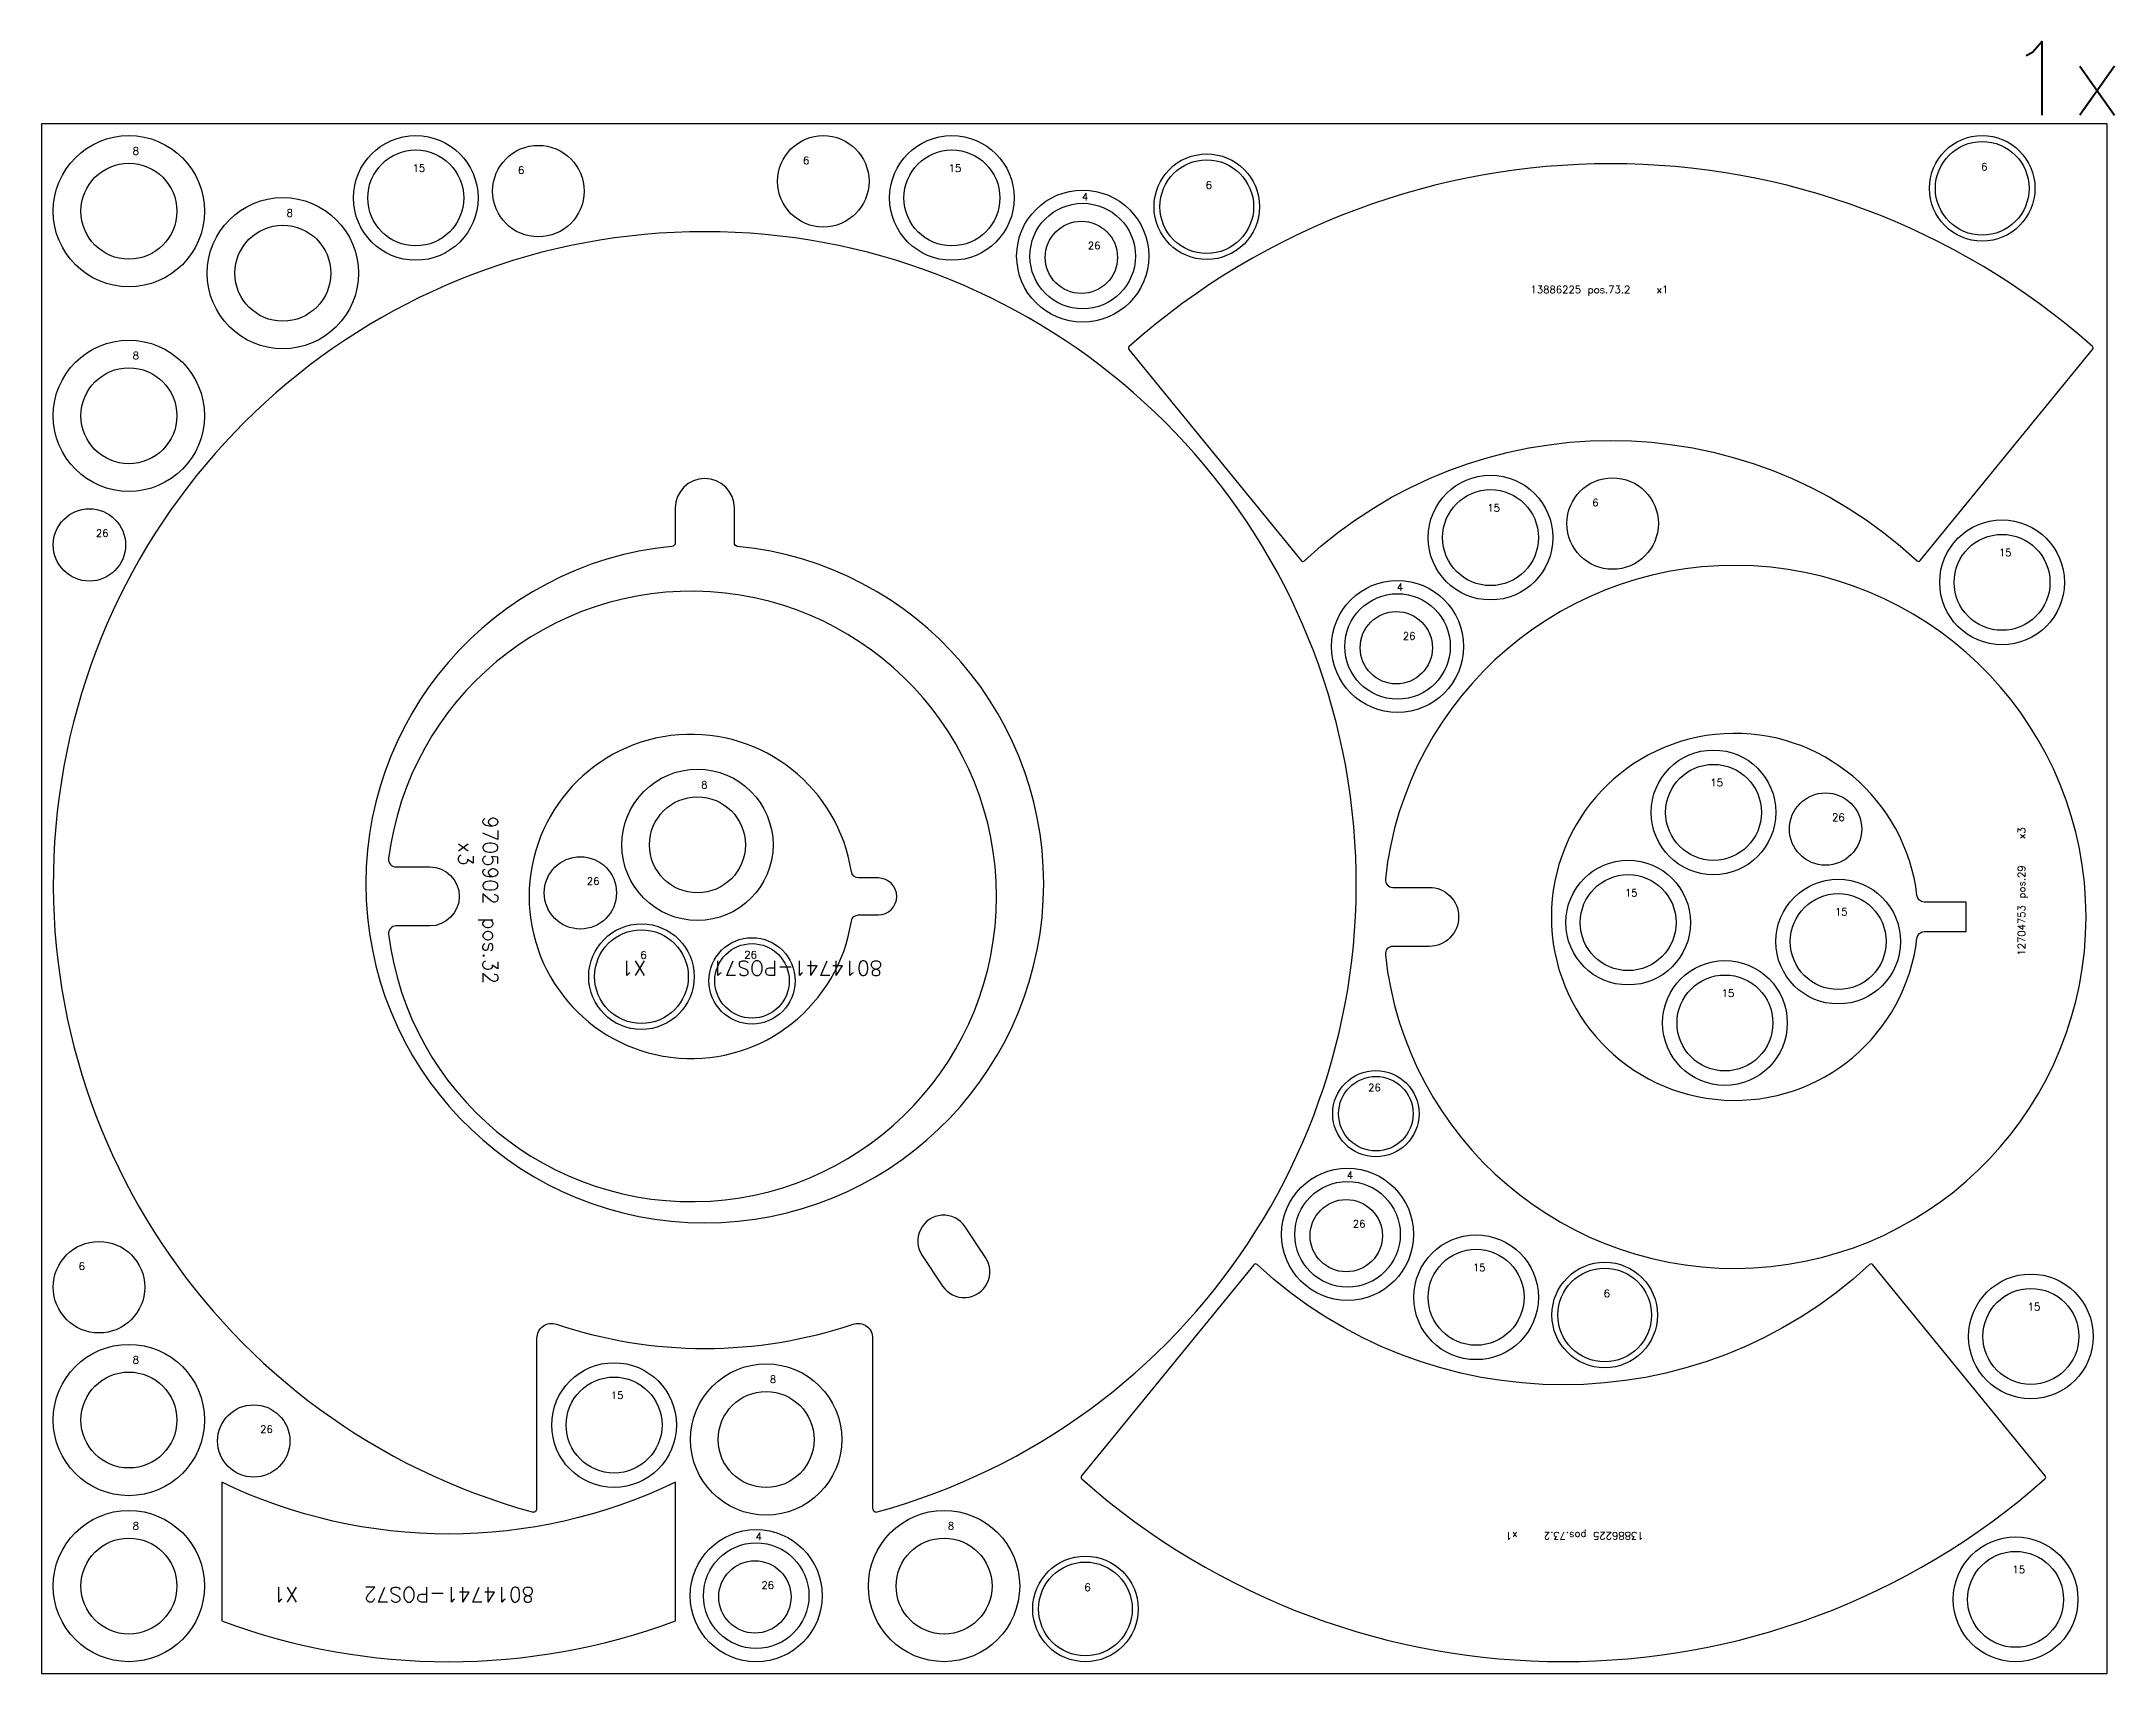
# Model space of a CAD drawing. Header units: millimetres. Extents: x 0 to 10220, y 0 to 2216.
# Drawn here: x 0 to 2810, y 0 to 2211 of the extents above; entities that cross this region are included whole.
import ezdxf

# ---------------------------------------------------------------- set-up
doc = ezdxf.new("R2010")
doc.units = ezdxf.units.MM
for name, color, linetype in [('--NestedParts--', 7, 'Continuous'), ('sheet', 24, 'Continuous'), ('Texto', 7, 'Continuous')]:
    doc.layers.add(name, color=color, linetype=linetype)
doc.styles.get("Standard").update_dxf_attribs({"font": 'txt.shx'})

msp = doc.modelspace()

# ---------------------------------------------------------------- texts
at = {"insert": (2664.4, 2211.5), "char_height": 100, "attachment_point": 1}
msp.add_mtext_dynamic_manual_height_columns('1x', width=713.684, gutter_width=1, heights=[0], dxfattribs=at)
at = {"layer": 'Texto', "color": 3, "char_height": 10, "attachment_point": 1}
for s, insert, width in [('8', (123.6, 2068.1), 25.663), ('6', (1032.2, 2055.3), 25.663), ('15', (503, 2044.8), 25.663), ('6', (646, 2042.1), 25.663), ('15', (1229.7, 2044.8), 25.663), ('6', (2629.2, 2046.8), 25.663), ('4', (1410.4, 2005.9), 25.663), ('6', (1578.1, 2021.9), 25.663), ('8', (332.3, 1984.1), 25.663), ('26', (1418.4, 1939.9), 25.663), ('13886225 pos.73.2    x1', (2018.4, 1880.3), 464.106), ('8', (123.6, 1790.9), 25.663), ('15', (1959.9, 1584.5), 25.663), ('6', (2102.1, 1591.6), 25.663), ('26', (73.8, 1550.2), 25.663), ('15', (2653.3, 1523.9), 25.663), ('4', (1837.3, 1476.9), 25.663), ('26', (1845.3, 1410.9), 25.663), ('8', (894.3, 1209.4), 25.663), ('15', (2262.2, 1212.2), 25.663), ('26', (2427.2, 1165.2), 25.663), ('26', (739.3, 1078.7), 25.663), ('15', (2146.4, 1062.8), 25.663), ('15', (2431.1, 1037.1), 25.663), ('6', (811.8, 978.6), 25.663), ('26', (952.7, 979), 25.663), ('15', (2277.6, 926.8), 25.663), ('26', (1798.3, 799), 25.663), ('4', (1769.5, 680.3), 25.663), ('26', (1777.5, 614.3), 25.663), ('6', (50.4, 556.9), 25.663), ('15', (1940.3, 555.1), 25.663), ('6', (2117.6, 520.1), 25.663), ('15', (2692.3, 502.1), 25.663), ('8', (123.6, 430.1), 25.663), ('8', (987.3, 403.7), 25.663), ('15', (771.8, 382), 25.663), ('26', (296.5, 336), 25.663), ('8', (123.6, 205.1), 25.663), ('8', (1228.6, 205.1), 25.663), ('4', (968, 190.7), 25.663), ('15', (2671.7, 145.8), 25.663), ('26', (975.9, 124.7), 25.663), ('6', (1413.6, 121.8), 25.663)]:
    msp.add_mtext(s, dxfattribs=dict(at, insert=insert, width=width))
at = {"layer": 'Texto', "color": 3, "attachment_point": 1}
for s, insert, char_height, width, rotation in [('9705902 pos.32    x3', (618.5, 1162), 20, 275.333, 270), ('12704753 pos.29    x3', (2679.1, 972.7), 10, 431.076, 90), ('8014741-POS71     X1', (1139.7, 945.8), 20, 523.731, 180), ('13886225 pos.73.2    x1', (2171.8, 181.7), 10, 464.106, 180), ('8014741-POS72     X1', (667.9, 96.9), 20, 523.731, 180)]:
    msp.add_mtext(s, dxfattribs=dict(at, insert=insert, char_height=char_height, width=width, rotation=rotation))

# ---------------------------------------------------------------- linework, layer by layer
at = {"layer": '--NestedParts--', "color": 7}
for points in [[(1474.1, 1794.3), (1707.7, 1508.1, 0.433065), (1712.1, 1507.8, -0.392803), (2542.4, 1507.8, 0.433065), (2546.8, 1508.1), (2780.4, 1794.3, 0.402577), (2780.1, 1798.4, 0.378993), (1474.4, 1798.4, 0.402577)], [(665.3, 219, 0.495075), (671.7, 223.8), (671.7, 454.4, -0.512918), (698, 473.4, 0.163903), (1100.3, 473.4, -0.512918), (1126.7, 454.4), (1126.7, 223.8, 0.495075), (1133, 219, 7.417879)], [(859.2, 1579.4), (859.2, 1532.3, -0.386041), (854.6, 1527.3, 20.573616), (943.7, 1527.3, -0.386041), (939.2, 1532.3), (939.2, 1579.4, 1)], [(1821.7, 974.2, 18.586197), (1821.7, 1076.4, 0.446063), (1831.7, 1065.3), (1881, 1065.3, -0.414214), (1921, 1025.3), (1921, 1025.3, -0.414214), (1881, 985.3), (1831.7, 985.3, 0.446063)], [(526.4, 1013), (480.5, 1013, 0.451087), (470.6, 1001.7, 16.077802), (470.6, 1104.2, 0.451087), (480.5, 1093), (526.4, 1093, -0.999998)], [(1097.8, 1019.5, -0.370049), (1107.7, 1028), (1134.4, 1028, 1), (1134.4, 1078), (1107.7, 1078, -0.370049), (1097.8, 1086.5, 13.037584)], [(2542.3, 996.5, -0.380606), (2552.2, 1005.3), (2609, 1005.3), (2609, 1045.3), (2552.2, 1045.3, -0.380606), (2542.3, 1054.1, 17.208556)], [(1193.8, 566.5), (1221.5, 525, 1), (1279.8, 563.8), (1252, 605.4, 1.000001)], [(2716.1, 267.7), (2482.5, 553.9, 0.433065), (2478.1, 554.2, -0.392803), (1647.8, 554.2, 0.433065), (1643.4, 553.9), (1409.8, 267.7, 0.402577), (1410.1, 263.6, 0.378993), (2715.8, 263.6, 0.402577)], [(244.4, 259.1), (244.4, 71.3, 0.179748), (859.4, 71.3), (859.4, 259.1, -0.227785)]]:
    msp.add_lwpolyline(points, format="xyb", close=True, dxfattribs=at)
for centre, radius in [((118.5, 1981.5), 102.5), ((507.4, 1999.5), 84.5), ((1059.8, 2022), 62), ((1234.1, 1999.5), 84.5), ((2630.7, 2012.5), 71.5), ((507.4, 1999.5), 65), ((673.6, 2008.7), 62), ((1234.1, 1999.5), 65), ((1579.6, 1987.6), 71.5), ((2630.7, 2012.5), 63.5), ((118.5, 1981.5), 65), ((1579.6, 1987.6), 63.5), ((327.2, 1897.5), 102.5), ((1411.4, 1920.7), 89.5), ((1411.4, 1920.7), 71.5), ((1409.6, 1919), 49), ((327.2, 1897.5), 65), ((118.5, 1704.3), 102.5), ((118.5, 1704.3), 65), ((1964.2, 1539.2), 84.5), ((1964.2, 1539.2), 65), ((2129.7, 1558.3), 62), ((65, 1529.3), 49), ((2657.6, 1478.6), 84.5), ((2657.6, 1478.6), 65), ((1838.2, 1391.7), 89.5), ((1838.2, 1391.7), 71.5), ((1836.5, 1390), 49), ((2266.5, 1166.9), 84.5), ((889.2, 1122.9), 102.5), ((2266.5, 1166.9), 65), ((889.2, 1122.9), 65), ((2418.4, 1144.3), 49), ((730.5, 1057.8), 49), ((2150.8, 1017.5), 84.5), ((2150.8, 1017.5), 65), ((2435.5, 991.8), 84.5), ((2435.5, 991.8), 65), ((813.3, 944.3), 71.5), ((813.3, 944.3), 63.5), ((963.2, 938.6), 58.5), ((963.2, 938.6), 50.5), ((2282, 881.5), 84.5), ((2282, 881.5), 65), ((1808.8, 758.6), 58.5), ((1808.8, 758.6), 50.5), ((1770.4, 595.1), 89.5), ((1770.4, 595.1), 71.5), ((1768.7, 593.3), 49), ((1944.7, 509.8), 84.5), ((78, 523.5), 62), ((1944.7, 509.8), 65), ((2119, 485.8), 71.5), ((2119, 485.8), 63.5), ((2696.7, 456.8), 84.5), ((2696.7, 456.8), 65), ((118.5, 343.5), 102.5), ((118.5, 343.5), 65), ((776.2, 336.7), 84.5), ((776.2, 336.7), 65), ((982.3, 317.1), 102.5), ((982.3, 317.1), 65), ((287.7, 315.1), 49), ((118.5, 118.5), 102.5), ((1223.5, 118.5), 102.5), ((118.5, 118.5), 65), ((968.9, 105.5), 89.5), ((968.9, 105.5), 71.5), ((1223.5, 118.5), 65), ((2676, 100.5), 84.5), ((967.1, 103.8), 49), ((1415.1, 87.5), 71.5), ((1415.1, 87.5), 63.5), ((2676, 100.5), 65)]:
    msp.add_circle(centre, radius, dxfattribs=at)
at = {"layer": 'sheet', "color": 7}
msp.add_lwpolyline([(0, 0), (2800, 0), (2800, 2100), (0, 2100)], close=True, dxfattribs=at)

msp.set_redraw_order([(e.dxf.handle, doc.entitydb.next_handle()) for e in msp.query("TEXT MTEXT ATTDEF DIMENSION ARC_DIMENSION")])  # texts and dimensions are drawn at this point

doc.saveas('drawing.dxf')
